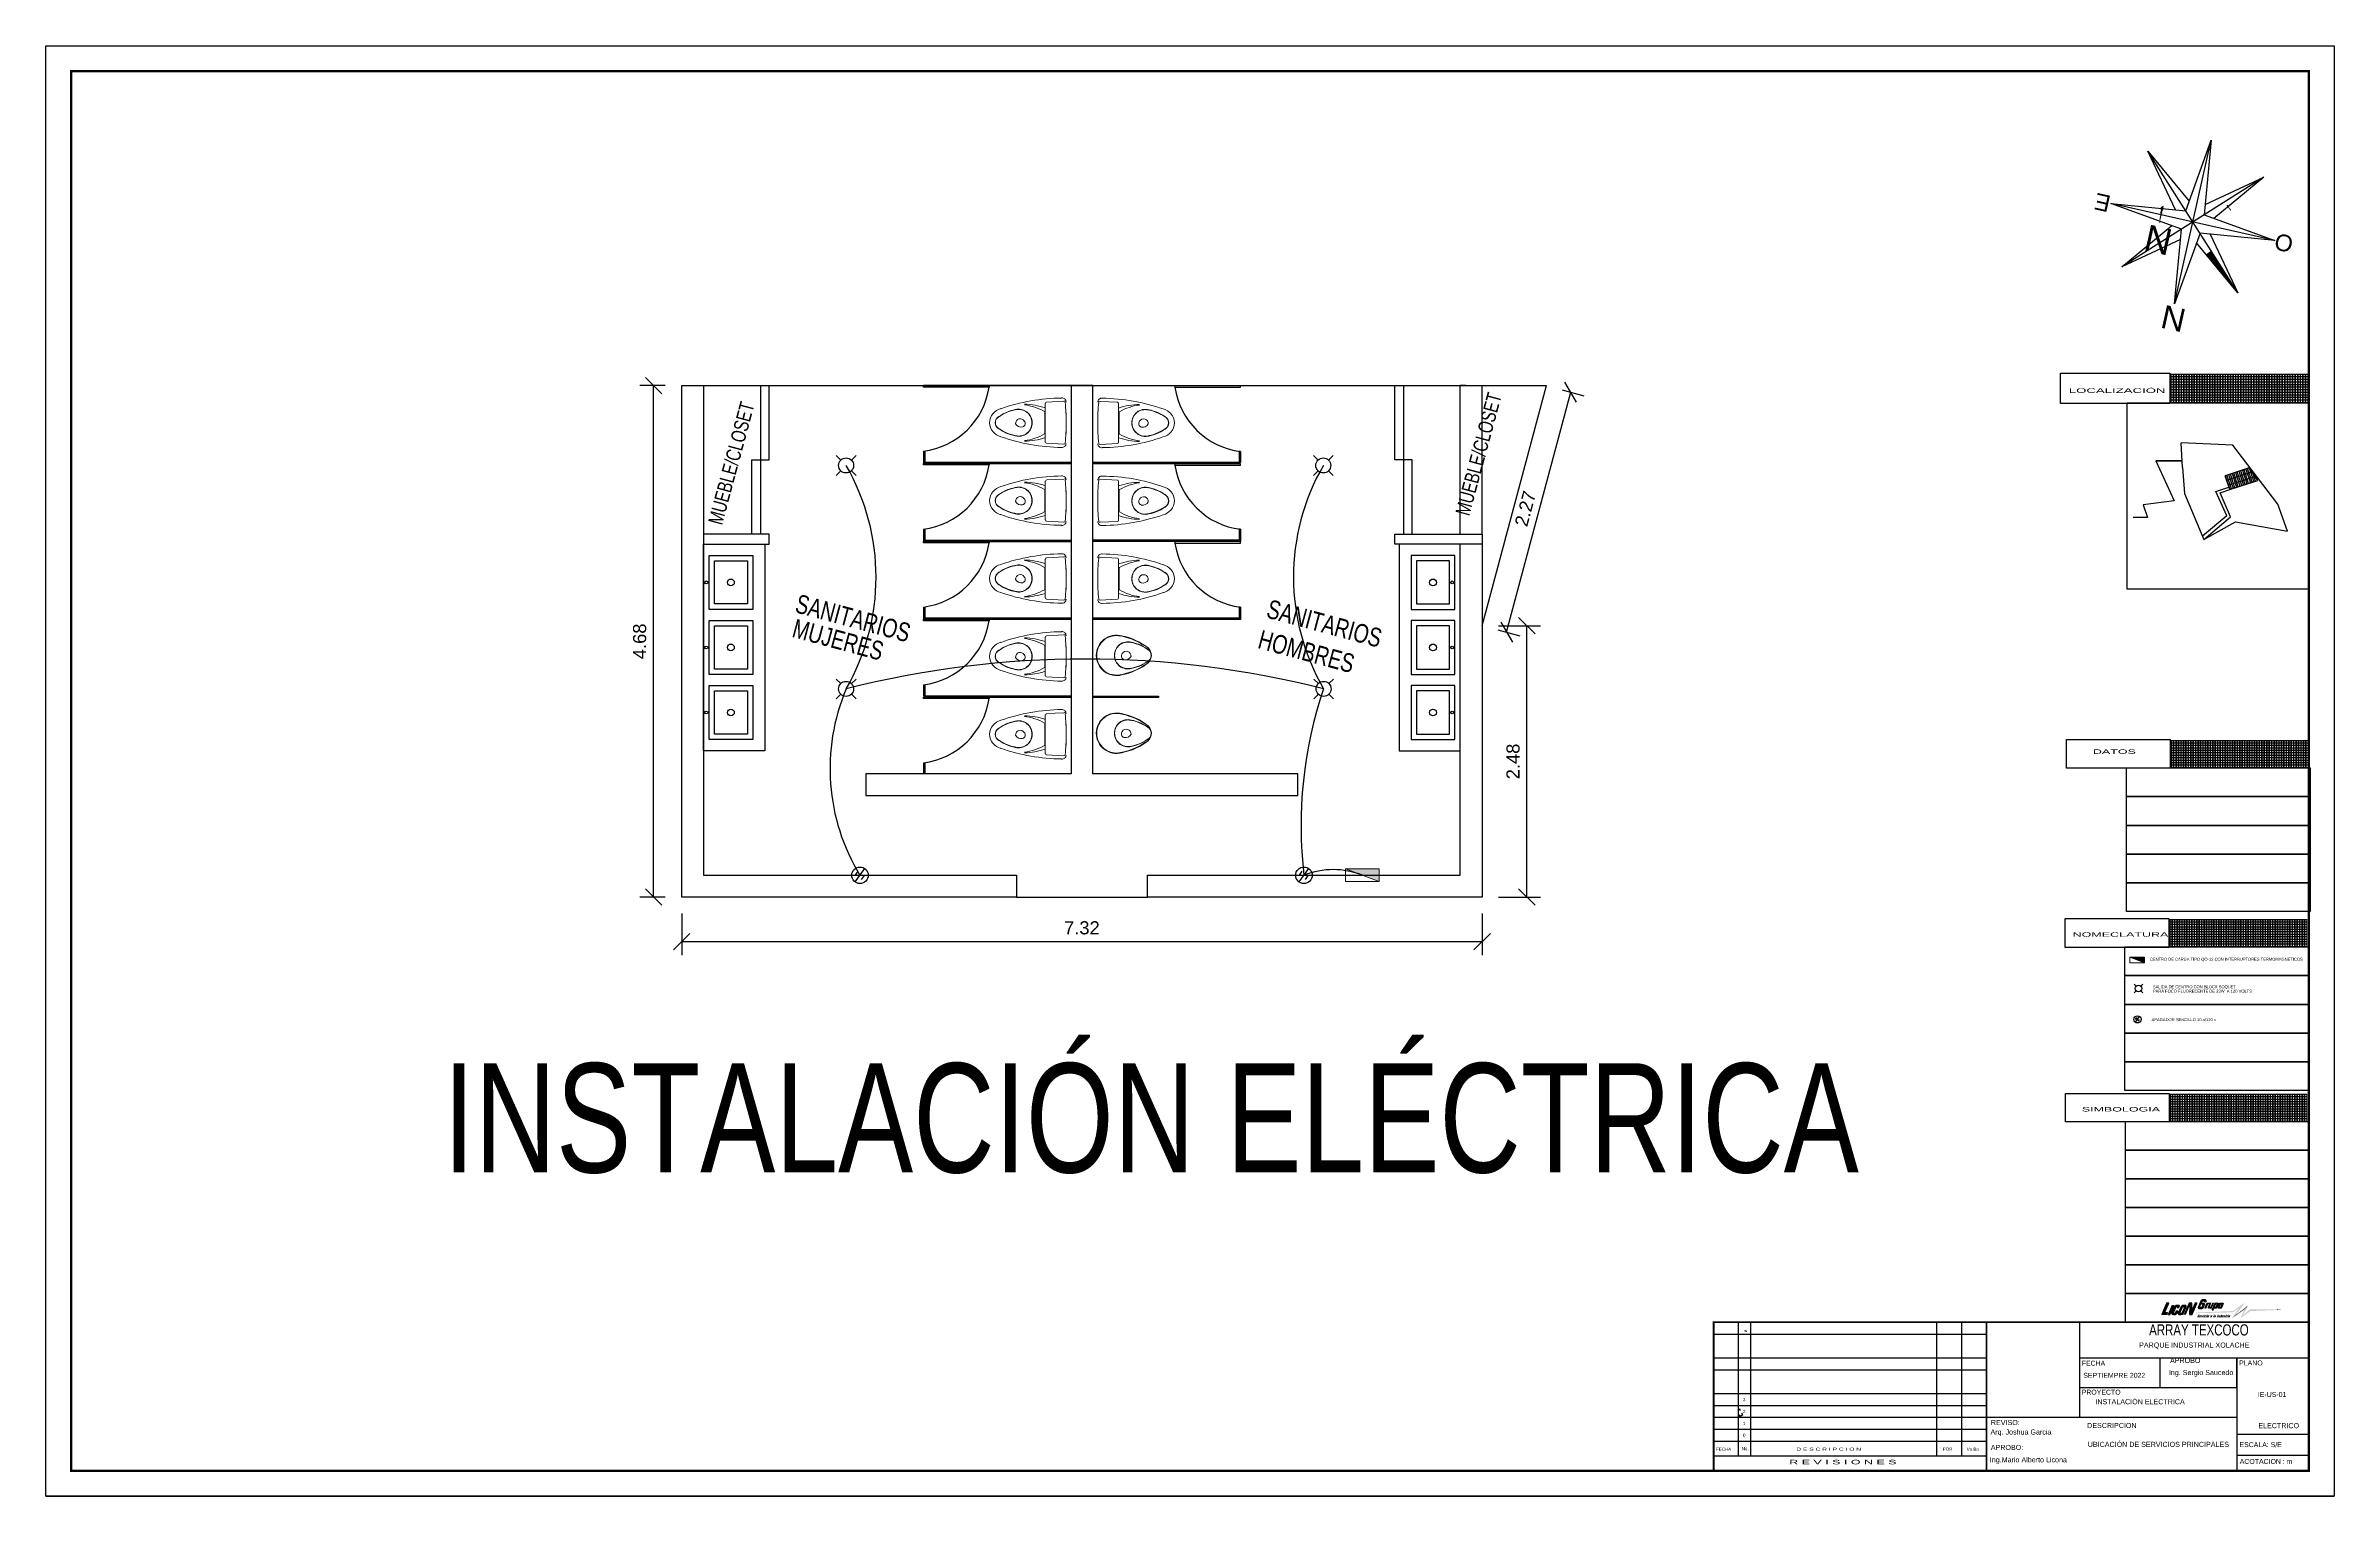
# Paper-space layout 'Presentación1 (2)' of a CAD drawing. Header units: millimetres. Extents: x 0 to 900, y 0 to 571.
# The model-space entities are those that its viewports show. They can reach past a viewport. Long polylines and large blocks are cut down to what shows.
import ezdxf
from ezdxf.enums import TextEntityAlignment as Align
from ezdxf.lldxf.tags import DXFTag

# ---------------------------------------------------------------- set-up
doc = ezdxf.new("R2010")
doc.units = ezdxf.units.MM
doc.linetypes.add('HIDDEN', pattern=[9.525, 6.35, -3.175])
doc.layers.add('COTAS', color=202, linetype='Continuous', lineweight=0)
doc.layers.add('MOVILIARIO SANITARIO', color=142, linetype='Continuous', lineweight=0)
for name, color, linetype in [('Cuadro', 7, 'Continuous'), ('INSTALACION DE FUERZA', 7, 'Continuous'), ('LINEA LIMITE DE ZONIFICACION', 2, 'Continuous'), ('www.dwgautocad.com', 7, 'Continuous')]:
    doc.layers.add(name, color=color, linetype=linetype)
doc.styles.add('ARRAY BASE$0$STYLE1', font='swissc.ttf', dxfattribs={"width": 0.9})
doc.styles.get("Standard").update_dxf_attribs({"font": 'arial.ttf'})
doc.styles.add('TEXTO GENERAL', font='swissc.ttf', dxfattribs={"width": 0.9, "height": 1})
tags = doc.linetypes.add('ARRAY BASE$0$CACHE', pattern=[0.24, 0.12, -0.12]).pattern_tags.tags
tags[6:7] = [DXFTag(74, 4), DXFTag(75, 0), DXFTag(340, '0'), DXFTag(46, 1.0), DXFTag(50, 0.0), DXFTag(44, 0.0), DXFTag(45, 0.0)]
tags[4:5] = [DXFTag(74, 4), DXFTag(75, 0), DXFTag(340, '0'), DXFTag(46, 1.0), DXFTag(50, 0.0), DXFTag(44, 0.0), DXFTag(45, 0.0)]
doc.dimstyles.new('metros anotativo', dxfattribs={"dimtxt": 0.12, "dimasz": 0.15, "dimexe": 0.125, "dimexo": 0.15, "dimgap": 0.0652, "dimtad": 1, "dimzin": 1, "dimdsep": 46, "dimtxsty": 'Standard', "dimblk": 'OBLIQUE', "dimcen": 0, "dimadec": 0, "dimazin": 0, "dimtfac": 1, "dimtix": 1, "dimtmove": 0, "dimatfit": 3, "dimfxl": 0.3, "dimarcsym": 0})

# ---------------------------------------------------------------- blocks, each defined once
blk = doc.blocks.new('grupo licon')
at = {"linetype": 'Continuous', "lineweight": 13, "true_color": 0x00bd00}
blk.add_hatch(color=92, dxfattribs=at).paths.add_polyline_path([(1022.8, 1058.8), (1012.1, 1033.7), (1023.7, 1034), (1025.7, 1039.1), (1019.4, 1039.1), (1028.3, 1058.7)])
at = {"linetype": 'Continuous', "lineweight": 0, "true_color": 0xc2fffc}
for points in [[(1024.6, 1032.6), (1026.5, 1037.7), (1025.2, 1037.8), (1023.7, 1034), (1013.3, 1033.8), (1012.9, 1032.8)], [(1021.2, 1039.1), (1029.2, 1057.3), (1027.7, 1057.3), (1019.4, 1039.1)], [(1039.5, 1052.1), (1038.1, 1052.5), (1030, 1033.9), (1027, 1033.9), (1026.5, 1032.5), (1030.7, 1032.5)], [(1034.2, 1033.7), (1034.8, 1032.6), (1042, 1032.5), (1045.3, 1035.1), (1045.8, 1036.2), (1045.7, 1036.2), (1048, 1041.2), (1046, 1040.8), (1044, 1035.9), (1040.6, 1033.7)], [(1043.9, 1049), (1045.4, 1049), (1045.9, 1050.1), (1043, 1050.1), (1037, 1037.8), (1040.7, 1037.7), (1038.6, 1037.9)], [(1055.5, 1032.6), (1058, 1034.3), (1065.1, 1050), (1064.4, 1051.7), (1057.6, 1036.2), (1054.3, 1034), (1047.3, 1033.9), (1048.3, 1032.5)], [(1059, 1049), (1059.4, 1050), (1056.5, 1049.9), (1051, 1037.7), (1054.2, 1037.5), (1051.9, 1037.8), (1057.3, 1048.9)], [(1087.2, 1057.3), (1085.7, 1057.1), (1075.3, 1034), (1070.6, 1033.9), (1070.4, 1032.4), (1076.3, 1032.4)], [(1074.7, 1042.4), (1080.5, 1056.4), (1076.1, 1046.9), (1076.6, 1057.2), (1075.7, 1057.4)], [(1088.5, 1046), (1089.2, 1044.8), (1096.5, 1044.8), (1099.6, 1047), (1103.1, 1055.4), (1101.7, 1055.3), (1098.5, 1048.1), (1095.3, 1046)], [(1096, 1057.3), (1096.4, 1058), (1096.4, 1058), (1097.8, 1060.8), (1099.8, 1060.8), (1100.5, 1062), (1097.1, 1061.9), (1091.7, 1049.7), (1095, 1049.6), (1092.5, 1050)], [(1106.3, 1061.6), (1105.3, 1063.4), (1103.7, 1059.6), (1100.3, 1059.2), (1104.6, 1058.5)], [(1103.9, 1046.8), (1102.5, 1046.9), (1101.9, 1045.7), (1104.8, 1045.8), (1108.6, 1054.6), (1110.3, 1054.6), (1111.9, 1058.2), (1111.4, 1058.2), (1110.4, 1055.9), (1107.9, 1055.9)], [(1112, 1046), (1112.3, 1046.4), (1112.7, 1046.4), (1112.4, 1046), (1115.9, 1046), (1121.3, 1057.7), (1120.2, 1057.6), (1115.7, 1046.9), (1112.3, 1047), (1112.6, 1047.4), (1112.2, 1047.4), (1111.8, 1047), (1108.9, 1047), (1109.3, 1046)], [(1115.9, 1058.2), (1115.1, 1058.1), (1111.3, 1049.7), (1113.7, 1049.6), (1112.3, 1049.9)], [(1121.5, 1046.2), (1121.8, 1045.8), (1125.6, 1045.8), (1127.5, 1047.2), (1127.9, 1048.2), (1127.7, 1048.5), (1131.2, 1056.1), (1130.4, 1057.1), (1126.4, 1048.3), (1124.5, 1046.9), (1121.1, 1046.9), (1120.6, 1047.6), (1118.8, 1043.4), (1117.1, 1043.4), (1116.6, 1041.9), (1119.6, 1041.8)], [(1125.2, 1054.7), (1126, 1054.6), (1126.4, 1055.5), (1126.3, 1055.8), (1124.3, 1055.8), (1121.5, 1050), (1121.7, 1049.6), (1123.6, 1049.6), (1123.8, 1049.8), (1122.9, 1050)], [(1135.7, 1045.8), (1137.5, 1047.2), (1141.1, 1055.4), (1140.3, 1056.8), (1136.2, 1048.4), (1134.6, 1046.9), (1128.9, 1046.9), (1129.6, 1045.9)], [(1131.7, 1050.1), (1131.9, 1049.7), (1133.8, 1049.7), (1133.9, 1049.8), (1132.6, 1050), (1135.1, 1054.5), (1136.1, 1054.5), (1136.6, 1055.6), (1136.5, 1055.9), (1134.5, 1055.9), (1134.3, 1055.6)]]:
    blk.add_hatch(color=254, dxfattribs=at).paths.add_polyline_path(points)
at = {"linetype": 'Continuous', "lineweight": 0, "true_color": 0x00bd00}
for points in [[(1034.2, 1053.8), (1025.5, 1033.8), (1030, 1033.9), (1038.7, 1053.8)], [(1094.8, 1054.4), (1096.4, 1058), (1102.8, 1057.9), (1098.5, 1048.1), (1095.3, 1046), (1088.2, 1046), (1087, 1048.1), (1093.5, 1063.5), (1096.5, 1065.6), (1104, 1065.6), (1105.3, 1063.4), (1103.7, 1059.6), (1098.8, 1059), (1100.5, 1062), (1097.1, 1061.9), (1091.7, 1049.7), (1095, 1049.6), (1097, 1054.5)], [(1100.6, 1046.9), (1100.6, 1047.1), (1105.8, 1058.5), (1108.9, 1058.5), (1109, 1058), (1109.4, 1058.5), (1111.6, 1058.5), (1110.4, 1055.9), (1107.9, 1055.9), (1103.9, 1046.8)], [(1107.5, 1048.4), (1112.1, 1058.6), (1115.3, 1058.6), (1111.3, 1049.7), (1113.7, 1049.6), (1117.6, 1058.6), (1120.7, 1058.6), (1115.7, 1046.9), (1112.3, 1047), (1112.6, 1047.4), (1112.2, 1047.4), (1111.8, 1047), (1108.2, 1046.9)]]:
    blk.add_hatch(color=92, dxfattribs=at).paths.add_polyline_path(points)
h = blk.add_hatch(color=92, dxfattribs=at)
h.paths.add_polyline_path([(1037, 1037.8), (1043, 1050.1), (1045.9, 1050.1), (1044.3, 1046.6), (1048.9, 1046.9), (1051, 1051.6), (1049.6, 1053.9), (1042.1, 1053.9), (1039.4, 1051.8), (1032.4, 1036.2), (1033.7, 1033.7), (1040.6, 1033.7), (1044, 1035.9), (1046.9, 1042.9), (1042.2, 1042.2), (1040.7, 1037.7)])
edge = h.paths.add_edge_path()
edge.add_line((1030, 1033.9), (1038.7, 1053.8))
h = blk.add_hatch(color=92, dxfattribs=at)
h.paths.add_polyline_path([(1047.1, 1033.9), (1045.7, 1036.2), (1052.9, 1051.8), (1055.9, 1053.9), (1063.4, 1054), (1064.4, 1051.7), (1057.6, 1036.2), (1054.3, 1034)])
h.paths.add_polyline_path([(1054.2, 1037.5), (1051, 1037.7), (1056.5, 1049.9), (1059.4, 1050)], flags=16)
h.paths.add_polyline_path([(1058.4, 1033.9), (1063.3, 1033.9), (1070.3, 1050.8), (1069.3, 1033.9), (1075.3, 1034), (1086.4, 1058.9), (1081.5, 1058.9), (1074.7, 1042.4), (1075.8, 1058.8), (1069.4, 1058.9)])
at = {"linetype": 'Continuous', "lineweight": 0, "true_color": 0xef5006}
for points in [[(1160.6, 1040.5), (1087.2, 1037.5), (1083.9, 1037.9), (1160, 1041.1), (1181.7, 1056.9), (1182.6, 1056.2)], [(1159.8, 1038.4), (1173, 1047.3), (1157.7, 1027), (1158.6, 1026.1), (1160, 1027.1), (1160.6, 1027.2), (1182.8, 1042.8), (1176.4, 1028.6), (1177.4, 1027.8), (1195.7, 1041), (1250.7, 1043.1), (1250.7, 1044.3), (1194.8, 1044.7), (1180.6, 1032.4), (1180, 1031.2), (1180.1, 1031), (1195.7, 1044.2), (1249.9, 1043.9), (1249.9, 1043.7), (1196.2, 1041.9), (1177.7, 1028.6), (1185, 1044.6), (1161.1, 1028), (1160.9, 1028.3), (1159.3, 1027.1), (1176.7, 1050.1), (1160.6, 1039.5), (1087.2, 1037.5), (1083.9, 1037.9), (1084, 1036.6)], [(1190, 1050.2), (1189.2, 1051), (1163.9, 1031.4), (1182.6, 1056.2), (1182.6, 1056.2), (1162.1, 1029.2)], [(1250.7, 1044.3), (1250.7, 1043.1), (1258.9, 1043.6), (1258.8, 1044)]]:
    blk.add_hatch(color=20, dxfattribs=at).paths.add_polyline_path(points)
at = {"linetype": 'Continuous', "lineweight": 0, "true_color": 0xffff00}
blk.add_hatch(color=2, dxfattribs=at).paths.add_polyline_path([(1196.2, 1041.9), (1249.9, 1043.7), (1249.9, 1043.9), (1195.7, 1044.2), (1180.1, 1031), (1180, 1031.2), (1180.6, 1032.4), (1190, 1050.2), (1162.1, 1029.2), (1182.6, 1056.2), (1160.6, 1040.5), (1087.2, 1037.5), (1160.6, 1039.5), (1176.7, 1050.1), (1159.3, 1027.1), (1160.9, 1028.3), (1161.1, 1028), (1185, 1044.6), (1177.7, 1028.6)])
at = {"linetype": 'Continuous', "lineweight": 0, "true_color": 0x00bd00}
h = blk.add_hatch(color=92, dxfattribs=at)
h.paths.add_polyline_path([(1121.7, 1049.6), (1121.5, 1050), (1124.3, 1055.8), (1126.3, 1055.8), (1126.4, 1055.5), (1123.8, 1049.8), (1123.6, 1049.6)], flags=16)
h.paths.add_polyline_path([(1118.8, 1043.4), (1120.6, 1047.6), (1121.1, 1046.9), (1124.5, 1046.9), (1126.4, 1048.3), (1130.4, 1057.1), (1129.4, 1058.7), (1125.9, 1058.6), (1125.5, 1058.1), (1125.4, 1058.6), (1122.1, 1058.5), (1115.4, 1043.4)])
h = blk.add_hatch(color=92, dxfattribs=at)
h.paths.add_polyline_path([(1133.8, 1049.7), (1134, 1049.9), (1136.6, 1055.6), (1136.5, 1055.9), (1134.5, 1055.9), (1134.3, 1055.6), (1131.7, 1050.1), (1131.9, 1049.7)], flags=16)
h.paths.add_polyline_path([(1128.7, 1046.9), (1134.6, 1046.9), (1136.2, 1048.4), (1140.5, 1057.1), (1139.8, 1058.6), (1133.6, 1058.5), (1131.7, 1057.2), (1127.7, 1048.5)])
at = {"linetype": 'Continuous', "lineweight": 0, "true_color": 0x9effcf}
for points in [[(1089.4, 1032.7), (1090.1, 1032.6), (1090, 1031.9), (1091.5, 1032.1), (1091.7, 1033.1), (1091.4, 1033.9), (1089.1, 1033.9), (1088.2, 1033.1), (1087.5, 1031.3), (1088.9, 1030.1), (1088.6, 1029.1), (1087.8, 1029.2), (1088.2, 1029.9), (1088.2, 1030.3), (1086.7, 1030.1), (1086.3, 1028.4), (1086.8, 1027.9), (1088.9, 1027.9), (1089.6, 1028.7), (1090.6, 1030.7), (1089.1, 1032)], [(1096.5, 1031.4), (1097.4, 1031.4), (1096.5, 1028), (1098.4, 1028), (1101, 1032.3), (1099.6, 1032.4), (1098.4, 1030.1), (1098.9, 1032.4), (1095.7, 1032.4), (1093.7, 1027.9), (1095, 1027.9)], [(1102.4, 1032.4), (1101.1, 1032.3), (1099.2, 1027.9), (1100.5, 1027.9)], [(1106, 1031.9), (1105.7, 1032.4), (1103.2, 1032.3), (1102.5, 1031.7), (1101.1, 1028.6), (1101.3, 1027.9), (1103.8, 1027.9), (1104.5, 1028.6), (1105, 1029.8), (1104.9, 1030), (1103.8, 1030), (1103.4, 1029.1), (1102.6, 1029.1), (1103.5, 1031.3), (1104.2, 1031.2), (1104.1, 1030.6), (1105.5, 1030.6)], [(1103, 1033.6), (1101.6, 1033.6), (1101.4, 1032.7), (1102.7, 1032.7)], [(1107.9, 1032.4), (1106.5, 1032.4), (1104.6, 1028), (1106, 1028)], [(1108.4, 1033.7), (1107.1, 1033.7), (1106.8, 1032.7), (1108.1, 1032.8)], [(1122.5, 1033.9), (1121.2, 1033.9), (1118.5, 1028), (1119.8, 1028)], [(1130.4, 1033.9), (1129, 1033.9), (1126.4, 1028), (1127.6, 1028)], [(1133.2, 1031.9), (1132.8, 1032.3), (1130, 1032.3), (1128.1, 1028.1), (1128.3, 1027.9), (1129.3, 1027.9), (1129.6, 1028.3), (1130.9, 1031.3), (1131.6, 1031.3), (1130.1, 1028.2), (1130.3, 1027.9), (1131.4, 1027.9)], [(1138.9, 1032.2), (1138.8, 1032.4), (1137.8, 1032.4), (1137.4, 1032.1), (1135.8, 1028.6), (1136.2, 1027.9), (1139, 1027.9), (1140.9, 1032.2), (1140.8, 1032.4), (1139.7, 1032.4), (1139.4, 1032.2), (1138.2, 1029.1), (1137.5, 1029.2)], [(1142.1, 1031.2), (1142.6, 1031.4), (1142.7, 1031.2), (1142.7, 1030.9), (1144.1, 1030.9), (1144.3, 1031.9), (1144.1, 1032.4), (1141.8, 1032.4), (1141.2, 1031.9), (1140.5, 1030.3), (1142, 1029.6), (1142, 1029.3), (1141.6, 1029), (1141.3, 1029.2), (1141.4, 1029.6), (1140, 1029.4), (1139.7, 1028.9), (1139.9, 1028), (1142.3, 1028), (1143.6, 1030), (1142, 1030.9)], [(1147.2, 1032.4), (1146.5, 1032.4), (1146.9, 1033.3), (1145.7, 1033.3), (1145.3, 1032.4), (1144.8, 1032.4), (1144.4, 1031.4), (1144.8, 1031.4), (1143.5, 1028.4), (1144, 1027.9), (1145.3, 1027.9), (1145.8, 1029.1), (1145.2, 1029.1), (1146, 1031.4), (1146.8, 1031.4)], [(1151, 1032.4), (1147.3, 1032.3), (1145.4, 1027.9), (1146.7, 1028), (1148.2, 1031.4), (1149.2, 1031.4), (1147.7, 1027.9), (1149.1, 1027.9)], [(1151.6, 1033.6), (1150.2, 1033.6), (1149.9, 1032.7), (1151.3, 1032.7)]]:
    blk.add_hatch(color=111, dxfattribs=at).paths.add_polyline_path(points)
h = blk.add_hatch(color=111, dxfattribs=at)
h.paths.add_polyline_path([(1090, 1028.5), (1090.6, 1027.9), (1092.9, 1027.9), (1093.6, 1028.8), (1093.9, 1029.5), (1092.5, 1029.5), (1092.3, 1029.1), (1091.6, 1029.1), (1091.9, 1029.7), (1094.1, 1030), (1095, 1031.8), (1094.7, 1032.4), (1092.2, 1032.3), (1091.5, 1031.8)])
h.paths.add_polyline_path([(1092.3, 1030.6), (1092.7, 1031.4), (1093.4, 1031.3), (1093.3, 1030.7)], flags=16)
h = blk.add_hatch(color=111, dxfattribs=at)
h.paths.add_polyline_path([(1111.4, 1032), (1111.1, 1032.4), (1108.8, 1032.3), (1108.1, 1031.9), (1106.6, 1028.7), (1106.9, 1027.9), (1109.1, 1027.9), (1110, 1028.4)])
h.paths.add_polyline_path([(1109.8, 1031.2), (1109, 1029.2), (1108.2, 1029.1), (1109.1, 1031.1)], flags=16)
h = blk.add_hatch(color=111, dxfattribs=at)
h.paths.add_polyline_path([(1117.5, 1031.8), (1117.2, 1032.3), (1114.9, 1032.4), (1114.2, 1031.8), (1113.9, 1030.9), (1115.2, 1030.8), (1115.3, 1031.4), (1115.5, 1031.5), (1115.9, 1031.5), (1116, 1031.4), (1115.7, 1030.6), (1113.9, 1030.6), (1113.5, 1030.3), (1112.7, 1028.6), (1113, 1028), (1116, 1028)])
h.paths.add_polyline_path([(1114.9, 1029.8), (1115.1, 1029.5), (1115, 1029.1), (1114.4, 1029), (1114.3, 1029.1), (1114.3, 1029.5)], flags=16)
h = blk.add_hatch(color=111, dxfattribs=at)
h.paths.add_polyline_path([(1124.9, 1032.3), (1122.6, 1032.4), (1121.9, 1031.8), (1121.6, 1030.9), (1122.9, 1030.8), (1123, 1031.4), (1123.2, 1031.5), (1123.6, 1031.5), (1123.7, 1031.4), (1123.4, 1030.6), (1121.6, 1030.6), (1121.2, 1030.3), (1120.5, 1028.6), (1120.7, 1028), (1123.7, 1028), (1125.2, 1031.8)])
h.paths.add_polyline_path([(1122.6, 1029.8), (1122.9, 1029.5), (1122.7, 1029.1), (1122.1, 1029), (1122, 1029.1), (1122.1, 1029.5)], flags=16)
h = blk.add_hatch(color=111, dxfattribs=at)
h.paths.add_polyline_path([(1137.9, 1033.8), (1136.6, 1033.8), (1135.8, 1032.3), (1134.4, 1032.4), (1133.7, 1032), (1132.1, 1028.6), (1132.4, 1027.9), (1133.7, 1027.9), (1134, 1028), (1134.1, 1028), (1134.2, 1027.8), (1135.2, 1027.8)])
h.paths.add_polyline_path([(1135.3, 1031.1), (1134.4, 1029.1), (1133.8, 1029.1), (1133.7, 1029.2), (1134.8, 1031.3)], flags=16)
h = blk.add_hatch(color=111, dxfattribs=at)
h.paths.add_polyline_path([(1154.5, 1031.8), (1154.1, 1032.3), (1151.8, 1032.4), (1151.1, 1031.8), (1150.8, 1030.9), (1152.1, 1030.8), (1152.2, 1031.4), (1152.4, 1031.5), (1152.9, 1031.5), (1153, 1031.4), (1152.6, 1030.6), (1150.8, 1030.6), (1150.4, 1030.3), (1149.7, 1028.6), (1150, 1028), (1152.9, 1028)])
h.paths.add_polyline_path([(1152.1, 1029.5), (1152, 1029.1), (1151.4, 1029), (1151.3, 1029.1), (1151.3, 1029.5), (1151.8, 1029.8)], flags=16)
at = {"linetype": 'Continuous', "lineweight": 0}
for p, q in [((1127.7, 1048.5), (1131.7, 1057.2)), ((1140.5, 1057.1), (1136.2, 1048.4))]:
    blk.add_line(p, q, dxfattribs=at)
blk = doc.blocks.new('1')
at = {"layer": 'www.dwgautocad.com', "lineweight": 0}
h = blk.add_hatch(color=256, dxfattribs=at)
h.dxf.hatch_style = 1
h.paths.add_polyline_path([(-3.383, 6.182), (-3.689, 6.182), (-3.383, 6.066)])
blk.add_line((-3.689, 6.182), (-3.383, 6.066), dxfattribs=at)
blk.add_lwpolyline([(-3.689, 6.182), (-3.383, 6.182), (-3.383, 6.066), (-3.689, 6.066)], close=True, dxfattribs=at)
blk = doc.blocks.new('2')
at = {"layer": 'www.dwgautocad.com'}
for p, q in [((-3.621, 5.946), (-3.663, 5.988)), ((-3.524, 5.946), (-3.482, 5.988)), ((-3.663, 5.807), (-3.621, 5.849)), ((-3.482, 5.807), (-3.524, 5.849))]:
    blk.add_line(p, q, dxfattribs=at)
blk.add_circle((-3.573, 5.898), 0.0687, dxfattribs=at)
blk = doc.blocks.new('5')
at = {"layer": 'www.dwgautocad.com'}
for p, q in [((-3.607, 5.094), (-3.519, 5.216)), ((-3.605, 5.155), (-3.578, 5.192)), ((-3.55, 5.115), (-3.523, 5.152))]:
    blk.add_line(p, q, dxfattribs=at)
blk.add_circle((-3.563, 5.155), 0.0755, dxfattribs=at)
blk = doc.blocks.new('TAZA')
at = {"lineweight": 0}
for p, q in [((165.539, 500.05), (165.381, 500.058)), ((165.55, 499.861), (165.55, 500.038)), ((165.554, 499.958), (165.554, 499.861)), ((165.36, 499.951), (165.36, 499.761)), ((165.55, 499.684), (165.55, 499.861)), ((165.554, 499.861), (165.554, 499.765)), ((165.381, 499.664), (165.539, 499.673))]:
    blk.add_line(p, q, dxfattribs=at)
for centre, radius, start, end in [((165.397, 500.051), 0.0368, 84.189, 180.01), ((165.374, 500.043), 0.0161, 64.904, 152.0601), ((167.192, 499.862), 1.833, 174.1661, 180.0176), ((165.384, 498.365), 1.722, 70.5694, 89.4727), ((165.538, 500.038), 0.0115, 0.01, 87.01), ((165.758, 499.382), 0.649, 91.4737, 108.7194), ((165.561, 499.958), 0.00691, 120.2935, 180.01), ((165.798, 499.553), 0.475, 96.7856, 120.2935), ((165.794, 499.861), 0.124, 75.1531, 180.01), ((165.794, 499.861), 0.122, 77.258, 180.01), ((165.753, 499.604), 0.384, 54.7538, 82.7148), ((165.751, 499.598), 0.388, 55.8316, 81.7699), ((165.914, 499.842), 0.154, 42.3476, 73.5377), ((167.192, 499.861), 1.833, 180.0024, 185.8539), ((165.561, 499.765), 0.00691, 180.01, 239.7265), ((165.797, 500.169), 0.475, 239.7265, 263.2344), ((165.794, 499.861), 0.124, 180.01, 284.8669), ((165.794, 499.861), 0.122, 180.01, 282.762), ((165.768, 499.855), 0.034, 139.2504, 252.7), ((165.779, 499.855), 0.0428, 355.2583, 149.9686), ((165.769, 499.881), 0.0602, 258.9842, 330.7061), ((165.753, 500.118), 0.384, 277.3052, 305.2662), ((165.751, 500.125), 0.388, 278.2501, 304.1884), ((165.914, 499.88), 0.154, 286.4823, 317.6724), ((165.944, 499.861), 0.0631, 0.01, 66.5264), ((165.944, 499.861), 0.0631, 293.4936, 0.01), ((165.944, 499.861), 0.0645, 0.01, 61.6766), ((165.944, 499.861), 0.0645, 298.3434, 0.01), ((165.934, 499.861), 0.126, 0.01, 41.9699), ((165.934, 499.861), 0.126, 318.0501, 0.01), ((165.397, 499.671), 0.0368, 180.01, 275.831), ((165.38, 499.675), 0.0111, 185.8539, 273.01), ((165.384, 501.357), 1.722, 270.5473, 289.4506), ((165.538, 499.684), 0.0115, 273.01, 0.01), ((165.758, 500.34), 0.649, 251.3006, 268.5463)]:
    blk.add_arc(centre, radius, start, end, dxfattribs=at)
blk = doc.blocks.new('_Oblique')
at = {"color": 0, "linetype": 'ByBlock', "lineweight": -2}
blk.add_line((-0.5, -0.5), (0.5, 0.5), dxfattribs=at)
blk = doc.blocks.new('*D339')
at = {"layer": 'COTAS', "color": 0, "lineweight": -2, "ltscale": 2, "transparency": 16777216}
for p, q in [((1540.488, 1161.197), (1540.488, 1160.814)), ((1547.808, 1161.197), (1547.808, 1160.814)), ((1540.488, 1160.939), (1547.808, 1160.939))]:
    blk.add_line(p, q, dxfattribs=at)
at = {"layer": 'Defpoints', "color": 0, "lineweight": 30, "ltscale": 2, "transparency": 16777216}
for p in [(1540.488, 1161.347), (1547.808, 1161.347), (1547.808, 1160.939)]:
    blk.add_point(p, dxfattribs=at)
at = {"layer": 'COTAS', "color": 0, "lineweight": -2, "ltscale": 2, "transparency": 16777216, "xscale": 0.15, "yscale": 0.15, "zscale": 0.15, "rotation": 180}
blk.add_blockref('_Oblique', (1540.488, 1160.939), dxfattribs=at)
at = {"layer": 'COTAS', "color": 0, "lineweight": -2, "ltscale": 2, "transparency": 16777216, "xscale": 0.15, "yscale": 0.15, "zscale": 0.15}
blk.add_blockref('_Oblique', (1547.808, 1160.939), dxfattribs=at)
at = {"layer": 'COTAS', "color": 0, "ltscale": 2, "transparency": 16777216, "insert": (1544.148, 1161.065), "char_height": 0.12, "attachment_point": 5}
blk.add_mtext('7.32', dxfattribs=at)
blk = doc.blocks.new('*D340')
at = {"layer": 'COTAS', "color": 0, "lineweight": -2, "ltscale": 2, "transparency": 16777216}
for p, q in [((1547.958, 1163.83), (1548.342, 1163.83)), ((1548.217, 1161.347), (1548.217, 1163.83)), ((1547.958, 1161.347), (1548.342, 1161.347))]:
    blk.add_line(p, q, dxfattribs=at)
at = {"layer": 'Defpoints', "color": 0, "lineweight": 30, "ltscale": 2, "transparency": 16777216}
for p in [(1547.808, 1163.83), (1548.217, 1163.83), (1547.808, 1161.347)]:
    blk.add_point(p, dxfattribs=at)
at = {"layer": 'COTAS', "color": 0, "lineweight": -2, "ltscale": 2, "transparency": 16777216, "xscale": 0.15, "yscale": 0.15, "zscale": 0.15}
for p, rotation in [((1548.217, 1163.83), 90), ((1548.217, 1161.347), 270)]:
    blk.add_blockref('_Oblique', p, dxfattribs=dict(at, rotation=rotation))
at = {"layer": 'COTAS', "color": 0, "ltscale": 2, "transparency": 16777216, "insert": (1548.091, 1162.588), "char_height": 0.12, "attachment_point": 5, "rotation": 90}
blk.add_mtext('2.48', dxfattribs=at)
blk = doc.blocks.new('*D341')
at = {"layer": 'COTAS', "color": 0, "lineweight": -2, "ltscale": 2, "transparency": 16777216}
for p, q in [((1548.031, 1163.77), (1548.618, 1165.967)), ((1548.54, 1165.988), (1548.739, 1165.935)), ((1547.953, 1163.791), (1548.152, 1163.738))]:
    blk.add_line(p, q, dxfattribs=at)
at = {"layer": 'Defpoints', "color": 0, "lineweight": 30, "ltscale": 2, "transparency": 16777216}
for p in [(1548.395, 1166.027), (1548.618, 1165.967), (1547.808, 1163.83)]:
    blk.add_point(p, dxfattribs=at)
at = {"layer": 'COTAS', "color": 0, "lineweight": -2, "ltscale": 2, "transparency": 16777216, "xscale": 0.15, "yscale": 0.15, "zscale": 0.15}
for p, rotation in [((1548.618, 1165.967), 75.0399999999953), ((1548.031, 1163.77), 255.0399999999953)]:
    blk.add_blockref('_Oblique', p, dxfattribs=dict(at, rotation=rotation))
at = {"layer": 'COTAS', "color": 0, "ltscale": 2, "transparency": 16777216, "insert": (1548.203, 1164.901), "char_height": 0.12, "attachment_point": 5, "rotation": 75.04}
blk.add_mtext('2.27', dxfattribs=at)
blk = doc.blocks.new('*D344')
at = {"layer": 'COTAS', "color": 0, "lineweight": -2, "ltscale": 2, "transparency": 16777216}
for p, q in [((1540.338, 1166.027), (1540.106, 1166.027)), ((1540.231, 1161.347), (1540.231, 1166.027)), ((1540.338, 1161.347), (1540.106, 1161.347))]:
    blk.add_line(p, q, dxfattribs=at)
at = {"layer": 'Defpoints', "color": 0, "lineweight": 30, "ltscale": 2, "transparency": 16777216}
for p in [(1540.231, 1166.027), (1540.488, 1166.027), (1540.488, 1161.347)]:
    blk.add_point(p, dxfattribs=at)
at = {"layer": 'COTAS', "color": 0, "lineweight": -2, "ltscale": 2, "transparency": 16777216, "xscale": 0.15, "yscale": 0.15, "zscale": 0.15}
for p, rotation in [((1540.231, 1166.027), 90), ((1540.231, 1161.347), 270)]:
    blk.add_blockref('_Oblique', p, dxfattribs=dict(at, rotation=rotation))
at = {"layer": 'COTAS', "color": 0, "ltscale": 2, "transparency": 16777216, "insert": (1540.104, 1163.687), "char_height": 0.12, "attachment_point": 5, "rotation": 90}
blk.add_mtext('4.68', dxfattribs=at)

msp = doc.modelspace()

# ---------------------------------------------------------------- linework, layer by layer
for p, q in [((1540.48845, 1166.0266), (1540.68845, 1166.0266)), ((1544.04845, 1166.0266), (1542.69845, 1166.0266)), ((1547.65845, 1166.0266), (1547.60845, 1166.0266)), ((1547.80845, 1163.82958), (1548.3955, 1166.0266)), ((1547.80845, 1166.0266), (1548.3955, 1166.0266)), ((1542.69845, 1165.4266), (1542.69845, 1165.3266)), ((1542.69845, 1165.4266), (1542.71115, 1165.4266)), ((1542.69845, 1165.3266), (1544.04845, 1165.3266)), ((1542.69845, 1165.3266), (1542.69845, 1165.3139)), ((1542.69845, 1165.3139), (1544.04845, 1165.3139)), ((1544.04845, 1165.3139), (1542.69845, 1165.3139)), ((1542.71115, 1165.4266), (1542.71115, 1165.3266)), ((1545.59845, 1165.32489), (1544.24845, 1165.32489)), ((1545.59845, 1165.31219), (1544.24845, 1165.31219)), ((1545.59845, 1165.42489), (1545.58575, 1165.42489)), ((1545.58575, 1165.42489), (1545.58575, 1165.32489)), ((1545.59845, 1165.42489), (1545.59845, 1165.32489)), ((1542.69845, 1164.7139), (1542.69845, 1164.6139)), ((1542.69845, 1164.7139), (1542.71115, 1164.7139)), ((1542.69845, 1164.6139), (1544.04845, 1164.6139)), ((1542.69845, 1164.6139), (1542.69845, 1164.6012)), ((1542.71115, 1164.7139), (1542.71115, 1164.6139)), ((1545.59845, 1164.61219), (1544.24845, 1164.61219)), ((1545.59845, 1164.71219), (1545.58575, 1164.71219)), ((1545.58575, 1164.71219), (1545.58575, 1164.61219)), ((1545.59845, 1164.71219), (1545.59845, 1164.61219)), ((1545.59845, 1164.61219), (1545.59845, 1164.59949)), ((1542.69845, 1164.6012), (1544.04845, 1164.6012)), ((1544.04845, 1164.6012), (1542.69845, 1164.6012)), ((1545.59845, 1164.59949), (1544.24845, 1164.59949)), ((1542.69845, 1164.0012), (1542.69845, 1163.9012)), ((1542.69845, 1164.0012), (1542.71115, 1164.0012)), ((1542.71115, 1164.0012), (1542.71115, 1163.9012)), ((1545.59845, 1163.99949), (1545.58575, 1163.99949)), ((1545.58575, 1163.99949), (1545.58575, 1163.89949)), ((1545.59845, 1163.99949), (1545.59845, 1163.89949)), ((1542.69845, 1163.9012), (1544.04845, 1163.9012)), ((1542.69845, 1163.9012), (1542.69845, 1163.8885)), ((1542.69845, 1163.8885), (1544.04845, 1163.8885)), ((1544.04845, 1163.8885), (1542.69845, 1163.8885)), ((1545.59845, 1163.89949), (1544.24845, 1163.89949)), ((1545.59845, 1163.88679), (1544.24845, 1163.88679)), ((1545.59845, 1163.89949), (1545.59845, 1163.88679)), ((1542.69845, 1163.2885), (1542.69845, 1163.1885)), ((1542.69845, 1163.2885), (1542.71115, 1163.2885)), ((1542.69845, 1163.1885), (1544.04845, 1163.1885)), ((1542.69845, 1163.1758), (1544.04845, 1163.1758)), ((1544.04845, 1163.1758), (1542.69845, 1163.1758)), ((1542.71115, 1163.2885), (1542.71115, 1163.1885)), ((1542.69845, 1162.5758), (1542.69845, 1162.4758)), ((1542.69845, 1162.5758), (1542.71115, 1162.5758)), ((1542.71115, 1162.5758), (1542.71115, 1162.4758)), ((1543.54845, 1161.3466), (1544.74845, 1161.3466))]:
    msp.add_line(p, q)
at = {"linetype": 'ARRAY BASE$0$CACHE'}
for p, q in [((1547.60845, 1164.66643), (1547.60845, 1166.0266)), ((1547.80845, 1164.66643), (1547.80845, 1166.0266))]:
    msp.add_line(p, q, dxfattribs=at)
for points in [[(1540.68845, 1166.0266), (1540.68845, 1161.5466), (1543.54849, 1161.5466), (1543.54845, 1161.3466), (1540.48845, 1161.3466), (1540.48845, 1166.0266), (1547.80845, 1166.0266)], [(1541.20845, 1166.0266), (1541.20845, 1164.66643), (1541.12845, 1164.66643), (1541.12845, 1165.34652), (1541.28845, 1165.34652), (1541.28845, 1166.0266)], [(1547.08845, 1166.0266), (1547.08845, 1164.66643), (1547.16845, 1164.66643), (1547.16845, 1165.34652), (1547.00845, 1165.34652), (1547.00845, 1166.0266)], [(1540.68845, 1164.57643), (1541.28845, 1164.57643), (1541.28845, 1164.66643), (1540.68845, 1164.66643)], [(1547.80845, 1164.57643), (1547.00845, 1164.57643), (1547.00845, 1164.66643), (1547.80845, 1164.66643)], [(1547.80845, 1164.66643), (1547.80845, 1161.3466), (1547.65845, 1161.3466)], [(1540.68845, 1164.57643), (1541.24845, 1164.57643), (1541.24845, 1162.68643), (1540.68845, 1162.68643), (1540.68845, 1164.57643)], [(1540.73845, 1163.97893), (1540.73845, 1164.47393), (1541.13845, 1164.47393), (1541.13845, 1163.97893), (1540.73845, 1163.97893)], [(1547.80845, 1163.82958), (1547.80845, 1161.3466), (1544.74845, 1161.3466), (1544.74849, 1161.5466), (1547.60845, 1161.5466), (1547.60845, 1164.57643)], [(1547.60845, 1164.57643), (1547.04845, 1164.57643), (1547.04845, 1162.68643), (1547.60845, 1162.68643), (1547.60845, 1164.57643)], [(1547.55845, 1163.97893), (1547.55845, 1164.47393), (1547.15845, 1164.47393), (1547.15845, 1163.97893), (1547.55845, 1163.97893)], [(1540.73845, 1163.38393), (1540.73845, 1163.87893), (1541.13845, 1163.87893), (1541.13845, 1163.38393), (1540.73845, 1163.38393)], [(1547.55845, 1163.38393), (1547.55845, 1163.87893), (1547.15845, 1163.87893), (1547.15845, 1163.38393), (1547.55845, 1163.38393)], [(1540.73845, 1162.78893), (1540.73845, 1163.28393), (1541.13845, 1163.28393), (1541.13845, 1162.78893), (1540.73845, 1162.78893)], [(1544.24845, 1163.18679), (1544.84845, 1163.18679), (1544.84845, 1163.17409), (1544.24845, 1163.17409), (1544.24845, 1163.18679)], [(1547.55845, 1162.78893), (1547.55845, 1163.28393), (1547.15845, 1163.28393), (1547.15845, 1162.78893), (1547.55845, 1162.78893)]]:
    msp.add_lwpolyline(points)
for points in [[(1544.04845, 1162.4758), (1542.17345, 1162.4758), (1542.17345, 1162.2758), (1546.12345, 1162.2758), (1546.12345, 1162.4758), (1544.24845, 1162.4758), (1544.24845, 1166.0266), (1544.04845, 1166.0266)], [(1542.69845, 1166.0266), (1543.29845, 1166.0266), (1543.29845, 1166.0139), (1542.69845, 1166.0139)], [(1545.59845, 1166.02489), (1544.99845, 1166.02489), (1544.99845, 1166.01219), (1545.59845, 1166.01219)], [(1542.69845, 1165.3139), (1543.29845, 1165.3139), (1543.29845, 1165.3012), (1542.69845, 1165.3012)], [(1545.59845, 1165.31219), (1544.99845, 1165.31219), (1544.99845, 1165.29949), (1545.59845, 1165.29949)], [(1540.78845, 1164.02893), (1540.78845, 1164.42393), (1541.08845, 1164.42393), (1541.08845, 1164.02893)], [(1542.69845, 1164.6012), (1543.29845, 1164.6012), (1543.29845, 1164.5885), (1542.69845, 1164.5885)], [(1545.59845, 1164.59949), (1544.99845, 1164.59949), (1544.99845, 1164.58679), (1545.59845, 1164.58679)], [(1547.50845, 1164.02893), (1547.50845, 1164.42393), (1547.20845, 1164.42393), (1547.20845, 1164.02893)], [(1540.78845, 1163.43393), (1540.78845, 1163.82893), (1541.08845, 1163.82893), (1541.08845, 1163.43393)], [(1542.69845, 1163.8885), (1543.29845, 1163.8885), (1543.29845, 1163.8758), (1542.69845, 1163.8758)], [(1547.50845, 1163.43393), (1547.50845, 1163.82893), (1547.20845, 1163.82893), (1547.20845, 1163.43393)], [(1540.78845, 1162.83893), (1540.78845, 1163.23393), (1541.08845, 1163.23393), (1541.08845, 1162.83893)], [(1542.69845, 1163.1758), (1543.29845, 1163.1758), (1543.29845, 1163.1631), (1542.69845, 1163.1631)], [(1547.50845, 1162.83893), (1547.50845, 1163.23393), (1547.20845, 1163.23393), (1547.20845, 1162.83893)]]:
    msp.add_lwpolyline(points, close=True)
for centre, radius in [((1540.71345, 1164.22643), 0.013), ((1540.93845, 1164.22643), 0.03071), ((1547.35845, 1164.22643), 0.03071), ((1547.53345, 1164.22643), 0.013), ((1540.71345, 1163.63143), 0.013), ((1540.93845, 1163.63143), 0.03071), ((1547.35845, 1163.63143), 0.03071), ((1547.53345, 1163.63143), 0.013), ((1540.71345, 1163.03643), 0.013), ((1540.93845, 1163.03643), 0.03071), ((1547.35845, 1163.03643), 0.03071), ((1547.53345, 1163.03643), 0.013)]:
    msp.add_circle(centre, radius)
for centre, start, end in [((1542.61228, 1166.11477), 277.137336, 351.636978), ((1545.68463, 1166.11306), 188.363022, 262.862664), ((1542.61228, 1165.40207), 277.137336, 351.636978), ((1545.68463, 1165.40036), 188.363022, 262.862664), ((1542.61228, 1164.68937), 277.137336, 351.636978), ((1545.68463, 1164.68766), 188.363022, 262.862664), ((1542.61228, 1163.97667), 277.137336, 351.636978), ((1542.61228, 1163.26397), 277.137336, 351.636978)]:
    msp.add_arc(centre, 0.69355, start, end)
at = {"color": 114, "lineweight": 30, "true_color": 0x139b48}
for centre, radius, start, end in [((1540.22134, 1164.27403), 2.04459, 330, 30), ((1548.12233, 1164.27646), 2.03974, 150, 210.157443), ((1544.17534, 1154.67869), 8.84671, 75.711984, 104.288016), ((1543.71818, 1162.52251), 1.87389, 157.098176, 211.385498), ((1550.02222, 1162.00248), 3.87069, 161.170815, 186.763965), ((1546.44559, 1160.88011), 0.71802, 68.160019, 111.839981)]:
    msp.add_arc(centre, radius, start, end, dxfattribs=at)
at = {"layer": 'MOVILIARIO SANITARIO', "lineweight": 0}
for centre, radius, start, end in [((1544.46423, 1163.55885), 0.18503, 75.153103, 180.01), ((1544.46423, 1163.55885), 0.18503, 180.01, 284.866897), ((1544.46423, 1163.55885), 0.18092, 77.258014, 180.01), ((1544.46423, 1163.55885), 0.18092, 180.01, 282.761986), ((1544.56884, 1163.55887), 0.12434, 75.153103, 180.01), ((1544.56884, 1163.55887), 0.12434, 180.01, 284.866897), ((1544.56884, 1163.55887), 0.12158, 77.258014, 180.01), ((1544.56884, 1163.55887), 0.12158, 180.01, 282.761986), ((1544.40275, 1163.17635), 0.57182, 54.753842, 82.714798), ((1544.39999, 1163.16676), 0.57801, 55.831571, 81.769854), ((1544.54298, 1163.55231), 0.03397, 139.250362, 252.700044), ((1544.55429, 1163.55307), 0.04278, 355.258287, 149.968564), ((1544.52753, 1163.30183), 0.38426, 54.753842, 82.714798), ((1544.52567, 1163.29539), 0.38842, 55.831571, 81.769854), ((1544.68722, 1163.55889), 0.09389, 0.01, 66.526436), ((1544.68722, 1163.55889), 0.09389, 293.493564, 0.01), ((1544.68722, 1163.55889), 0.09594, 0.01, 61.67657), ((1544.68722, 1163.55889), 0.09594, 298.34343, 0.01), ((1544.71869, 1163.55889), 0.06309, 0.01, 66.526436), ((1544.71869, 1163.55889), 0.06309, 293.493564, 0.01), ((1544.71869, 1163.55889), 0.06447, 0.01, 61.67657), ((1544.71869, 1163.55889), 0.06447, 298.34343, 0.01), ((1544.40262, 1163.94132), 0.57182, 277.305202, 305.266158), ((1544.39985, 1163.95091), 0.57801, 278.250146, 304.188429), ((1544.54439, 1163.57901), 0.06024, 258.984175, 330.706073), ((1544.52744, 1163.81589), 0.38426, 277.305202, 305.266158), ((1544.52558, 1163.82233), 0.38842, 278.250146, 304.188429), ((1544.46423, 1162.84615), 0.18503, 75.153103, 180.01), ((1544.46423, 1162.84615), 0.18092, 77.258014, 180.01), ((1544.56884, 1162.84617), 0.12434, 75.153103, 180.01), ((1544.56884, 1162.84617), 0.12158, 77.258014, 180.01), ((1544.40275, 1162.46365), 0.57182, 54.753842, 82.714798), ((1544.39999, 1162.45406), 0.57801, 55.831571, 81.769854), ((1544.52753, 1162.58913), 0.38426, 54.753842, 82.714798), ((1544.52567, 1162.58269), 0.38842, 55.831571, 81.769854), ((1544.68722, 1162.84619), 0.09389, 0.01, 66.526436), ((1544.68722, 1162.84619), 0.09594, 0.01, 61.67657), ((1544.46423, 1162.84615), 0.18503, 180.01, 284.866897), ((1544.46423, 1162.84615), 0.18092, 180.01, 282.761986), ((1544.56884, 1162.84617), 0.12434, 180.01, 284.866897), ((1544.56884, 1162.84617), 0.12158, 180.01, 282.761986), ((1544.40262, 1163.22862), 0.57182, 277.305202, 305.266158), ((1544.39985, 1163.23821), 0.57801, 278.250146, 304.188429), ((1544.54298, 1162.83961), 0.03397, 139.250362, 252.700044), ((1544.55429, 1162.84037), 0.04278, 355.258287, 149.968564), ((1544.54439, 1162.86631), 0.06024, 258.984175, 330.706073), ((1544.52744, 1163.10319), 0.38426, 277.305202, 305.266158), ((1544.52558, 1163.10963), 0.38842, 278.250146, 304.188429), ((1544.68722, 1162.84619), 0.09389, 293.493564, 0.01), ((1544.68722, 1162.84619), 0.09594, 298.34343, 0.01), ((1544.71869, 1162.84619), 0.06309, 0.01, 66.526436), ((1544.71869, 1162.84619), 0.06309, 293.493564, 0.01), ((1544.71869, 1162.84619), 0.06447, 0.01, 61.67657), ((1544.71869, 1162.84619), 0.06447, 298.34343, 0.01)]:
    msp.add_arc(centre, radius, start, end, dxfattribs=at)

# ---------------------------------------------------------------- block references
at = {"layer": 'MOVILIARIO SANITARIO', "color": 1, "xscale": -1}
for p in [(1709.3634, 665.82646), (1709.3634, 665.11376), (1709.3634, 664.40106), (1709.3634, 663.68836), (1709.3634, 662.97566)]:
    msp.add_blockref('TAZA', p, dxfattribs=at)
at = {"layer": 'MOVILIARIO SANITARIO', "color": 1}
for p in [(1378.93351, 665.82475), (1378.93351, 665.11205), (1378.93351, 664.39935)]:
    msp.add_blockref('TAZA', p, dxfattribs=at)
at = {"layer": 'www.dwgautocad.com'}
for name, p in [('2', (1545.56458, 1159.39861)), ('2', (1549.92844, 1159.39861)), ('2', (1545.56458, 1157.35402)), ('2', (1549.93124, 1157.35402)), ('5', (1545.68136, 1156.39161)), ('5', (1549.74136, 1156.39161)), ('1', (1550.24836, 1155.42274))]:
    msp.add_blockref(name, p, dxfattribs=at)

# ---------------------------------------------------------------- texts
at = {"lineweight": 0, "style": 'ARRAY BASE$0$STYLE1', "width": 0.9}
for s, height, rotation, p in [('MUEBLE/CLOSET', 0.1330958, 74.95, (1540.85691, 1164.74429)), ('MUEBLE/CLOSET', 0.1330958, 74.95, (1547.68997, 1164.82805)), ('SANITARIOS', 0.171845, 344.95, (1541.51483, 1163.95572)), ('SANITARIOS', 0.171845, 344.95, (1545.82545, 1163.9073)), ('MUJERES', 0.171845, 344.95, (1541.48765, 1163.7293)), ('HOMBRES', 0.171845, 344.95, (1545.74662, 1163.62764))]:
    msp.add_text(s, height=height, rotation=rotation, dxfattribs=at).set_placement(p)
at = {"layer": 'LINEA LIMITE DE ZONIFICACION', "ltscale": 0.01, "style": 'TEXTO GENERAL', "width": 0.9}
msp.add_text('INSTALACIÓN ELÉCTRICA', height=1, dxfattribs=at).set_placement((1538.30906, 1158.82679))

# ---------------------------------------------------------------- dimensions: what is measured, and where the dimension line sits
at = {"layer": 'COTAS', "ltscale": 2}
for base, p1, p2, picture, middle in [((1540.23071, 1166.0266), (1540.48845, 1161.3466), (1540.48845, 1166.0266), '*D344', (1540.10425, 1163.6866)), ((1548.21702, 1163.82958), (1547.80845, 1161.3466), (1547.80845, 1163.82958), '*D340', (1548.09055, 1162.58809))]:
    dim = msp.add_linear_dim(base=base, p1=p1, p2=p2, angle=90, dimstyle='metros anotativo', dxfattribs=at)
    dim.commit()
    dim.dimension.update_dxf_attribs({"geometry": picture, "text_midpoint": middle})
dim = msp.add_aligned_dim(p1=(1547.80845, 1163.82958), p2=(1548.3955, 1166.0266), distance=-0.23013, dimstyle='metros anotativo', dxfattribs=at)
dim.commit()
dim.dimension.update_dxf_attribs({"geometry": '*D341', "text_midpoint": (1548.20312, 1164.90106)})
dim = msp.add_linear_dim(base=(1547.80845, 1160.93875), p1=(1540.48845, 1161.3466), p2=(1547.80845, 1161.3466), dimstyle='metros anotativo', dxfattribs=at)
dim.commit()
dim.dimension.update_dxf_attribs({"geometry": '*D339', "text_midpoint": (1544.14845, 1161.06526)})

psp = doc.layouts.new('Presentación1 (2)')

# ---------------------------------------------------------------- hatches: boundary and pattern name
at = {"layer": 'INSTALACION DE FUERZA', "linetype": 'HIDDEN', "ltscale": 0.25, "transparency": 33554684}
h = psp.add_hatch(dxfattribs=at)
h.set_pattern_fill('TRANS', scale=4.068851)
h.set_pattern_definition([(0, (-48.4051, 250.3771), (0, 1.0172128), []), (0, (-48.4051, 250.8857), (0, 1.0172128), [0.5086064, -0.5086064])])
h.paths.add_polyline_path([(890, 430.02), (890, 441.95), (835.36, 441.95), (835.36, 430.02)])
h = psp.add_hatch(dxfattribs=at)
h.set_pattern_fill('TRANS', scale=3.854963)
h.set_pattern_definition([(0, (-1.8647, 116.2579), (0, 0.9637407), []), (0, (-1.8647, 116.7397), (0, 0.9637407), [0.4818703, -0.4818703])])
h.paths.add_polyline_path([(889.9, 286.46), (889.9, 297.76), (835.44, 297.76), (835.44, 286.46)])
h = psp.add_hatch(dxfattribs=at)
h.set_pattern_fill('TRANS', scale=3.854963)
h.set_pattern_definition([(0, (-2.4084, 45.8164), (0, 0.9637407), []), (0, (-2.4084, 46.2982), (0, 0.9637407), [0.4818703, -0.4818703])])
h.paths.add_polyline_path([(889.36, 216.01), (889.36, 227.32), (834.9, 227.32), (834.9, 216.01)])
h = psp.add_hatch(dxfattribs=at)
h.set_pattern_fill('TRANS', scale=3.846374)
h.set_pattern_definition([(0, (-0.4202, -22.5425), (0, 0.9615936), []), (0, (-0.4202, -22.0617), (0, 0.9615936), [0.4807968, -0.4807968])])
h.paths.add_polyline_path([(889.36, 147.28), (889.36, 158.55), (835.02, 158.55), (835.02, 147.28)])

# ---------------------------------------------------------------- linework, layer by layer
for p, q in [((837.19, 469.23), (851.65, 533.67)), ((841.6, 505.89), (851.65, 533.67)), ((851.65, 533.67), (848.86, 504.27)), ((862.09, 473.55), (826.75, 529.35)), ((837.56, 506.28), (826.75, 529.35)), ((826.75, 529.35), (842.98, 509.71)), ((872.31, 519.12), (816.52, 483.78)), ((849.24, 508.31), (872.31, 519.12)), ((872.31, 519.12), (852.68, 502.89)), ((876.64, 494.22), (812.2, 508.68)), ((812.2, 508.68), (841.6, 505.89)), ((839.97, 498.64), (812.2, 508.68)), ((832.08, 504.46), (831.59, 504.15)), ((832.2, 504.98), (831.64, 504.62)), ((832.31, 505.49), (831.68, 505.09)), ((832.43, 506.01), (831.73, 505.57)), ((832.55, 506.53), (831.77, 506.04)), ((832.66, 507.05), (831.82, 506.52)), ((832.78, 507.57), (831.86, 506.99)), ((848.86, 504.27), (876.64, 494.22)), ((858.07, 508), (857.79, 507.82)), ((858.27, 507.68), (858.03, 507.53)), ((858.47, 507.36), (858.28, 507.24)), ((858.68, 507.04), (858.52, 506.94)), ((858.88, 506.72), (858.76, 506.65)), ((859.08, 506.41), (859, 506.36)), ((859.28, 506.09), (859.24, 506.07)), ((816.52, 483.78), (836.16, 500.02)), ((831.38, 501.34), (831.32, 501.3)), ((831.5, 501.86), (831.37, 501.78)), ((831.61, 502.38), (831.41, 502.25)), ((831.73, 502.9), (831.46, 502.72)), ((831.85, 503.42), (831.5, 503.2)), ((831.96, 503.94), (831.55, 503.67)), ((837.19, 469.23), (839.97, 498.64)), ((847.23, 497.01), (837.19, 469.23)), ((876.64, 494.22), (847.23, 497.01)), ((851.27, 496.62), (862.09, 473.55)), ((839.59, 494.6), (816.52, 483.78)), ((862.09, 473.55), (845.85, 493.19)), ((851.78, 489.83), (849.71, 488.52)), ((851.96, 489.54), (849.93, 488.26)), ((852.14, 489.26), (850.14, 488)), ((852.31, 488.98), (850.36, 487.74)), ((852.49, 488.7), (850.57, 487.48)), ((852.67, 488.42), (850.78, 487.23)), ((852.85, 488.14), (851, 486.97)), ((853.03, 487.86), (851.21, 486.71)), ((853.2, 487.58), (851.42, 486.45)), ((853.38, 487.3), (851.64, 486.19)), ((853.56, 487.02), (851.85, 485.93)), ((853.74, 486.73), (852.07, 485.67)), ((853.92, 486.45), (852.28, 485.42)), ((854.09, 486.17), (852.49, 485.16)), ((854.27, 485.89), (852.71, 484.9)), ((854.45, 485.61), (852.92, 484.64)), ((854.63, 485.33), (853.13, 484.38)), ((854.81, 485.05), (853.35, 484.12)), ((854.98, 484.77), (853.56, 483.87)), ((855.16, 484.49), (853.77, 483.61)), ((855.34, 484.2), (853.99, 483.35)), ((855.52, 483.92), (854.2, 483.09)), ((855.7, 483.64), (854.42, 482.83)), ((855.87, 483.36), (854.63, 482.57)), ((856.05, 483.08), (854.84, 482.31)), ((856.23, 482.8), (855.06, 482.06)), ((856.41, 482.52), (855.27, 481.8)), ((856.59, 482.24), (855.48, 481.54)), ((856.76, 481.96), (855.7, 481.28)), ((856.94, 481.68), (855.91, 481.02)), ((857.12, 481.39), (856.13, 480.76)), ((857.3, 481.11), (856.34, 480.51)), ((857.48, 480.83), (856.55, 480.25)), ((857.65, 480.55), (856.77, 479.99)), ((857.83, 480.27), (856.98, 479.73)), ((858.01, 479.99), (857.19, 479.47)), ((858.19, 479.71), (857.41, 479.21)), ((858.37, 479.43), (857.62, 478.95)), ((858.54, 479.15), (857.84, 478.7)), ((858.72, 478.86), (858.05, 478.44)), ((858.9, 478.58), (858.26, 478.18)), ((859.08, 478.3), (858.48, 477.92)), ((859.26, 478.02), (858.69, 477.66)), ((859.44, 477.74), (858.9, 477.4)), ((859.61, 477.46), (859.12, 477.15)), ((859.79, 477.18), (859.33, 476.89)), ((859.97, 476.9), (859.54, 476.63)), ((860.15, 476.62), (859.76, 476.37)), ((860.33, 476.34), (859.97, 476.11)), ((860.5, 476.05), (860.19, 475.85)), ((860.68, 475.77), (860.4, 475.59)), ((860.86, 475.49), (860.61, 475.34)), ((861.04, 475.21), (860.83, 475.08)), ((861.22, 474.93), (861.04, 474.82)), ((861.39, 474.65), (861.25, 474.56)), ((861.57, 474.37), (861.47, 474.3)), ((861.75, 474.09), (861.68, 474.04)), ((861.93, 473.81), (861.9, 473.79)), ((0, 0), (900, 0))]:
    psp.add_line(p, q)
at = {"transparency": 33554687}
for p, q in [((799.76, 68.51), (799.76, 31.07)), ((799.76, 54.47), (890, 54.47)), ((831.42, 54.47), (831.42, 42.84)), ((861.72, 42.84), (861.72, 54.47)), ((861.72, 54.47), (861.72, 31.07)), ((799.76, 42.84), (861.72, 42.84)), ((763.23, 31.07), (861.72, 31.07)), ((861.72, 31.07), (861.72, 10)), ((861.72, 24.46), (890, 24.46)), ((890, 24.46), (890, 16.09)), ((890, 16.09), (861.72, 16.09))]:
    psp.add_line(p, q, dxfattribs=at)
at = {"layer": 'Cuadro', "ltscale": 2}
for p, q in [((853.46, 395.4), (858.58, 397.06)), ((857.72, 385.82), (853.46, 395.4))]:
    psp.add_line(p, q, dxfattribs=at)
at = {"layer": 'Cuadro', "lineweight": 25}
for p, q in [((655.96, 63.83), (763.23, 63.83)), ((665.71, 15.85), (665.71, 68.51)), ((670.59, 15.85), (670.59, 68.51)), ((743.72, 15.85), (743.72, 68.51)), ((753.48, 15.85), (753.48, 68.51)), ((655.96, 54.47), (763.23, 54.47)), ((655.96, 49.79), (763.23, 49.79)), ((655.96, 40.43), (763.23, 40.43)), ((655.96, 35.75), (763.23, 35.75)), ((655.96, 31.07), (763.23, 31.07)), ((655.96, 26.38), (763.23, 26.38)), ((655.96, 21.7), (763.23, 21.7)), ((655.96, 15.85), (763.23, 15.85))]:
    psp.add_line(p, q, dxfattribs=at)
at = {"layer": 'Cuadro', "color": 252, "lineweight": 25}
for p, q in [((668.94, 64.83), (668.26, 65.06)), ((666.35, 31.35), (665.91, 32.1)), ((666.5, 33.7), (666.06, 34.45)), ((667.48, 32), (666.35, 31.35)), ((667.48, 32), (667.04, 32.76))]:
    psp.add_line(p, q, dxfattribs=at)
at = {"layer": 'Cuadro', "lineweight": 25}
psp.add_lwpolyline([(900, 0), (0, 0), (0, 570.81), (900, 570.81)], close=True, dxfattribs=at)
at = {"layer": 'Cuadro', "lineweight": 25, "const_width": 1}
psp.add_lwpolyline([(890, 10), (10, 10), (10, 560.81), (890, 560.81)], close=True, dxfattribs=at)
at = {"layer": 'Cuadro', "lineweight": 25}
for points, const_width in [([(655.96, 10), (655.96, 68.51), (890, 68.51)], 0.686), ([(763.23, 10), (763.23, 68.51)], 0.571)]:
    psp.add_lwpolyline(points, dxfattribs=dict(at, const_width=const_width))
at = {"layer": 'INSTALACION DE FUERZA', "ltscale": 2}
for p, q in [((860.11, 413.6), (839.83, 414.61)), ((840.38, 404.84), (839.83, 414.61)), ((829.9, 407.43), (840.23, 407.43)), ((840.23, 407.43), (829.9, 407.43)), ((829.9, 407.43), (837.06, 391.76)), ((866.03, 405.85), (860.11, 413.6)), ((877.8, 390.45), (866.03, 405.85)), ((840.38, 404.84), (841.1, 394.6)), ((855.09, 394.93), (858.88, 396.16)), ((866.61, 404.65), (857.12, 401.58)), ((858.88, 396.16), (857.12, 401.58)), ((857.12, 401.58), (858.88, 396.16)), ((857.67, 399.88), (867.63, 403.12)), ((859.56, 396.38), (857.8, 401.8)), ((858.33, 397.85), (868.86, 401.27)), ((858.48, 402.02), (860.23, 396.6)), ((858.88, 396.16), (869.89, 399.73)), ((860.91, 396.82), (859.15, 402.24)), ((859.83, 402.46), (861.59, 397.04)), ((862.27, 397.26), (860.51, 402.68)), ((861.59, 397.04), (860.91, 396.82)), ((861.19, 402.9), (862.94, 397.48)), ((863.62, 397.7), (861.86, 403.12)), ((862.94, 397.48), (862.27, 397.26)), ((862.54, 403.34), (864.3, 397.92)), ((864.98, 398.13), (863.22, 403.56)), ((864.3, 397.92), (863.62, 397.7)), ((863.9, 403.78), (865.65, 398.35)), ((866.33, 398.57), (864.57, 404)), ((865.65, 398.35), (864.98, 398.13)), ((865.25, 404.22), (867.01, 398.79)), ((867.69, 399.01), (865.93, 404.44)), ((867.01, 398.79), (866.33, 398.57)), ((869.89, 399.73), (866.61, 404.65)), ((866.61, 404.65), (868.36, 399.23)), ((868.36, 399.23), (867.69, 399.01)), ((869.04, 399.45), (868.07, 402.47)), ((837.06, 391.76), (824.9, 390.2)), ((824.9, 390.2), (826.57, 385.21)), ((841.1, 394.6), (848.74, 376.47)), ((859.14, 385.36), (855.09, 394.93)), ((881.63, 379.76), (877.8, 390.45)), ((826.57, 385.21), (820.98, 385.21)), ((857.72, 385.82), (848.18, 377.82)), ((848.74, 376.47), (859.14, 385.36)), ((848.74, 376.47), (861.13, 383.41)), ((861.13, 383.41), (881.63, 379.76))]:
    psp.add_line(p, q, dxfattribs=at)
at = {"layer": 'INSTALACION DE FUERZA', "color": 7, "ltscale": 0.25}
for points in [[(835.36, 430.02), (792.36, 430.02), (792.36, 441.95), (835.36, 441.95)], [(835.44, 286.46), (794.7, 286.46), (794.7, 297.76), (835.44, 297.76)], [(834.9, 216.01), (794.16, 216.01), (794.16, 227.32), (834.9, 227.32)], [(835.02, 147.28), (794.37, 147.28), (794.37, 158.55), (835.02, 158.55)], [(890, 79.79), (817.86, 79.79), (817.86, 91.06), (890, 91.06)]]:
    psp.add_lwpolyline(points, close=True, dxfattribs=at)
at = {"layer": 'INSTALACION DE FUERZA', "ltscale": 2}
psp.add_lwpolyline([(890, 356.92), (818.51, 356.92), (818.51, 430.24), (890, 430.24)], close=True, dxfattribs=at)
at = {"layer": 'INSTALACION DE FUERZA', "color": 7, "ltscale": 0.25, "transparency": 33554687}
for points in [[(890.54, 275.32), (818.24, 275.32), (818.24, 286.62), (890.54, 286.62)], [(890.54, 264.02), (818.24, 264.02), (818.24, 275.32), (890.54, 275.32)], [(890.54, 252.72), (818.24, 252.72), (818.24, 264.02), (890.54, 264.02)], [(890.54, 241.42), (818.24, 241.42), (818.24, 252.72), (890.54, 252.72)], [(890.54, 230.12), (818.24, 230.12), (818.24, 241.42), (890.54, 241.42)], [(890, 204.88), (817.7, 204.88), (817.7, 216.18), (890, 216.18)], [(890, 193.58), (817.7, 193.58), (817.7, 204.88), (890, 204.88)], [(890, 182.28), (817.7, 182.28), (817.7, 193.58), (890, 193.58)], [(890, 170.98), (817.7, 170.98), (817.7, 182.28), (890, 182.28)], [(890, 159.68), (817.7, 159.68), (817.7, 170.98), (890, 170.98)], [(890, 136.17), (817.86, 136.17), (817.86, 147.44), (890, 147.44)], [(890, 124.89), (817.86, 124.89), (817.86, 136.17), (890, 136.17)], [(890, 113.62), (817.86, 113.62), (817.86, 124.89), (890, 124.89)], [(890, 102.34), (817.86, 102.34), (817.86, 113.62), (890, 113.62)], [(890, 91.06), (817.86, 91.06), (817.86, 102.34), (890, 102.34)]]:
    psp.add_lwpolyline(points, close=True, dxfattribs=at)
at = {"layer": 'INSTALACION DE FUERZA', "color": 7, "lineweight": 30, "ltscale": 0.25}
psp.add_lwpolyline([(890, 68.51), (817.86, 68.51), (817.86, 79.79), (890, 79.79)], close=True, dxfattribs=at)

# ---------------------------------------------------------------- block references
at = {"layer": 'Cuadro', "lineweight": 25, "xscale": 0.1911485746079749, "yscale": 0.1911485746079749, "zscale": 0.1911485746079749}
psp.add_blockref('grupo licon', (638.46, -126.11), dxfattribs=at)
at = {"layer": 'www.dwgautocad.com', "xscale": 18.827599935091, "yscale": 18.827599935091, "zscale": 18.827599935091}
for name, p in [('1', (889.1, 95.77)), ('2', (890.26, 88.81)), ('5', (889.73, 90.61))]:
    psp.add_blockref(name, p, dxfattribs=at)

# ---------------------------------------------------------------- texts
for s, height, p in [('N', 10.37, (837.04, 498.28)), ('O', 6.55, (884.36, 495.63)), ('N', 9.17, (842.27, 466.91))]:
    psp.add_text(s, height=height, rotation=167.35018).set_placement(p)
at = {"insert": (811.1, 505.24), "char_height": 6.549, "width": 9.2289, "attachment_point": 1, "rotation": 167.35018}
psp.add_mtext('\\fArial|b0|i0|c0|p34;E', dxfattribs=at)
at = {"layer": 'Cuadro', "lineweight": 25, "width": 2}
for s, height, p in [('LOCALIZACIÓN ', 1.856, (815.35, 435.33)), ('DATOS', 1.758, (813.54, 293.02)), ('NOMECLATURA', 1.7584, (815.94, 221.04)), ('SIMBOLOGIA', 1.755, (816.11, 152.29)), ('R E V I S I O N E S', 1.7545, (706.76, 13.46))]:
    psp.add_text(s, height=height, dxfattribs=at).set_placement(p, align=Align.MIDDLE)
at = {"layer": 'Cuadro', "ltscale": 2, "style": 'TEXTO GENERAL', "width": 0.9}
psp.add_text('ARRAY TEXCOCO', height=4.3829, dxfattribs=at).set_placement((827.2, 63.28))
at = {"layer": 'Cuadro', "lineweight": 25, "transparency": 33554687}
for s, height, p in [('PARQUE INDUSTRIAL XOLACHE', 2.0041, (823.27, 58.49)), ('APROBO', 2.004, (835.42, 52.43)), ('FECHA', 1.95, (800.7, 51.39)), ('SEPTIEMPRE 2022', 1.9504, (801.31, 46.61)), ('Ing. Sergio Saucedo', 2.0041, (834.97, 47.69)), ('PLANO', 1.95, (862.62, 51.49)), ('PROYECTO', 1.95, (800.69, 39.97)), ('INSTALACIÓN ELÉCTRICA', 2.0041, (806.06, 36.2)), ('IE-US-01', 1.95, (869.97, 39.07)), ('REVISO:', 2.004, (764.98, 28.01)), ('DESCRIPCION', 2.0041, (802.83, 26.84)), ('ELECTRICO ', 2.004, (870.16, 26.79)), ('Arq. Joshua Garcia', 2.0041, (764.82, 24.28)), ('APROBO:', 2.004, (764.92, 18.21)), ('UBICACIÓN DE SERVICIOS PRINCIPALES', 2.0041, (803.07, 19.42)), ('ESCALA: S/E', 1.9504, (862.75, 19.34)), ('Ing.Mario Alberto Licona', 2.0041, (764.54, 13.36)), ('ACOTACION : m', 1.9504, (862.84, 12.72))]:
    psp.add_text(s, height=height, dxfattribs=at).set_placement(p)
at = {"layer": 'Cuadro', "lineweight": 25}
for s, height, p in [('3', 1.29, (667.95, 38.05)), ('2', 1.29, (667.95, 33.37)), ('1', 1.29, (667.95, 28.69)), ('No.', 1.25, (668.32, 18.74)), ('0', 1.29, (667.95, 24.01))]:
    psp.add_text(s, height=height, dxfattribs=at).set_placement(p, align=Align.MIDDLE)
for s, p in [('FECHA', (656.88, 17.91)), ('POR', (746.04, 17.93)), ('Vo.Bo.', (755.47, 17.89))]:
    psp.add_text(s, height=1.25, dxfattribs=at).set_placement(p)
at = {"layer": 'Cuadro', "lineweight": 25, "width": 1.5}
psp.add_text('D E S C R I P C I O N', height=1.2501, dxfattribs=at).set_placement((688.45, 17.89))
at = {"layer": 'www.dwgautocad.com', "linetype": 'Continuous'}
for s, p in [('CENTRO DE CARGA TIPO QO-12 CON INTERRUPTORES TERMOMAGNETICOS', (827.53, 210.76)), ('SALIDA DE CENTRO CON BLOCK SOQUET', (828.7, 199.91)), ('PARA FOCO FLUORECENTE DE 23W  A 120 VOLTS', (828.7, 198.19)), ('APAGADOR SENCILLO 10 a/120 v ', (828.16, 186.97))]:
    psp.add_text(s, height=1.1451, dxfattribs=at).set_placement(p)

# ---------------------------------------------------------------- viewports
at = {"layer": 'INSTALACION DE FUERZA', "color": 7, "ltscale": 0.75, "view_target_point": (990.92121, 62.11034)}
psp.add_viewport(center=(450, 285.4), size=(880, 550.809), view_center_point=(554.21523, 1100.39019), view_height=12.807723, dxfattribs=at)

doc.saveas('drawing.dxf')
